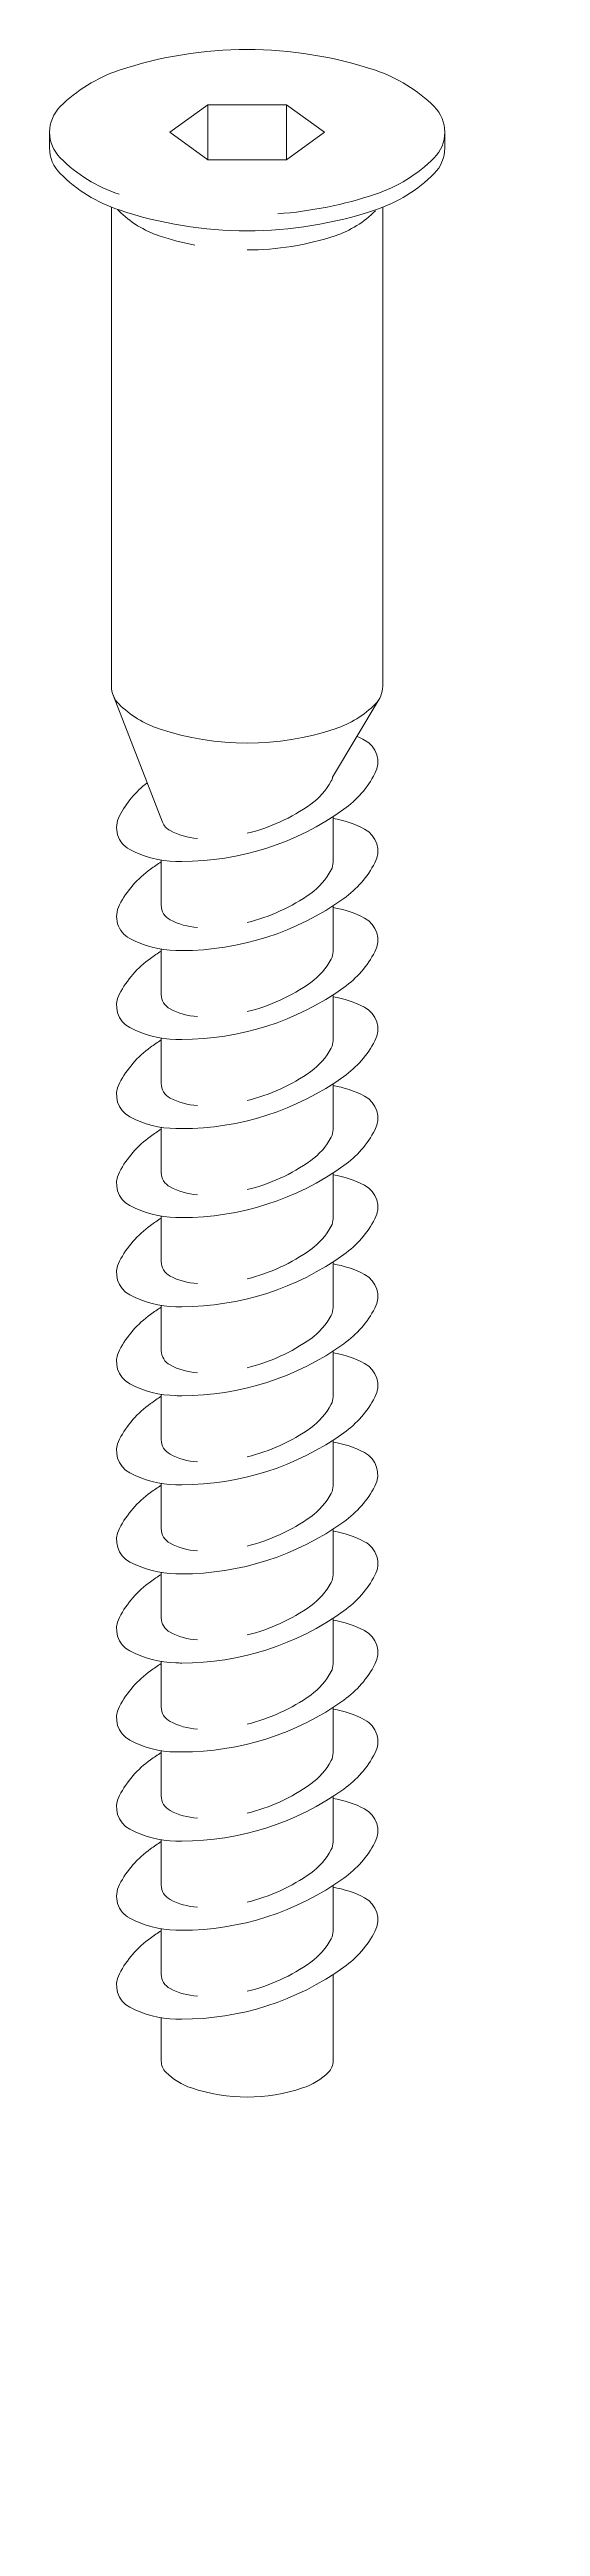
# Model space of a CAD drawing. Header units: metres. Extents: x -30.9 to 24.7, y -10.3 to 6.8.
# Drawn here: x -11.204 to -10.99, y 5.519 to 6.602 of the extents above; entities that cross this region are included whole.
import ezdxf

# ---------------------------------------------------------------- set-up
doc = ezdxf.new("R2010")
doc.units = ezdxf.units.M
doc.header["$MEASUREMENT"] = 0
doc.layers.add('PDF_Working_Num_Penna__7_Num_Penna__7', color=7, linetype='Continuous', lineweight=18)
doc.styles.add('GENERATED_STYLE_1', font='')
doc.styles.get('GENERATED_STYLE_1').set_extended_font_data('Arial')

msp = doc.modelspace()

# ---------------------------------------------------------------- linework, layer by layer
at = {"layer": 'PDF_Working_Num_Penna__7_Num_Penna__7', "color": 7, "linetype": 'Continuous', "lineweight": 18, "flags": 128}
for points in [[(-11.1044, 6.5304, 0.061705), (-11.0617, 6.539, 0.116411), (-11.036, 6.5549, 0.414838), (-11.036, 6.5773, 0.116664), (-11.0617, 6.5932, 0.162303), (-11.1738, 6.5932, 0.11646), (-11.1995, 6.5773, 0.414838), (-11.1995, 6.5549, 0.11646), (-11.1738, 6.539)], [(-11.2042, 6.5661), (-11.2042, 6.5592, 0.198916), (-11.1995, 6.548, 0.116358), (-11.1738, 6.5321, 0.162275), (-11.0617, 6.5321, 0.116309), (-11.036, 6.548, 0.198774), (-11.0314, 6.5592), (-11.0314, 6.5661)], [(-11.1771, 6.5333), (-11.1771, 6.3237, 0.199302), (-11.1739, 6.316, 0.115796), (-11.1562, 6.3051, 0.162126), (-11.0793, 6.3051, 0.116137), (-11.0617, 6.316, 0.199508), (-11.0585, 6.3237), (-11.0585, 6.5333)], [(-11.1739, 6.5317, 0.115796), (-11.1562, 6.5208, 0.032955), (-11.1406, 6.5167)], [(-11.1178, 6.5146, 0.08053), (-11.0793, 6.5208, 0.115936), (-11.0617, 6.5317)], [(-11.1763, 6.3198), (-11.1548, 6.2643, 0.180715), (-11.1515, 6.2606, 0.10705), (-11.1395, 6.2572)], [(-11.06, 6.3181), (-11.0804, 6.2839, -0.058194), (-11.081, 6.2823, -0.116353), (-11.09, 6.2721, -0.096213), (-11.1178, 6.2594)], [(-11.1615, 6.2815, 0.10629), (-11.1736, 6.267, 0.414579), (-11.1691, 6.2523, 0.115953), (-11.149, 6.2471, 0.005101), (-11.1464, 6.2471, 0.15665), (-11.0755, 6.2699, 0.11614), (-11.0619, 6.2855, 0.41394), (-11.0664, 6.3002, 0.019), (-11.0698, 6.3018)], [(-11.1553, 6.2469, 0.012234), (-11.16, 6.2437, 0.116306), (-11.1736, 6.2281, 0.414261), (-11.1691, 6.2134, 0.115953), (-11.149, 6.2082, 0.006794), (-11.1464, 6.2081, 0.15665), (-11.0755, 6.2309, 0.11614), (-11.0619, 6.2465, 0.414173), (-11.0664, 6.2612, 0.081297), (-11.0802, 6.2659)], [(-11.0802, 6.2667), (-11.0802, 6.2467, -0.120887), (-11.081, 6.2434, -0.115959), (-11.09, 6.2331, -0.096213), (-11.1178, 6.2204)], [(-11.1553, 6.2477), (-11.1553, 6.2279, 0.278909), (-11.1515, 6.2216, 0.107397), (-11.1395, 6.2182)], [(-11.1553, 6.2079, 0.010944), (-11.16, 6.2047, 0.116306), (-11.1736, 6.1891, 0.414143), (-11.1691, 6.1744, 0.11618), (-11.149, 6.1692, 0.003401), (-11.1464, 6.1692, 0.156601), (-11.0755, 6.1919, 0.116257), (-11.0619, 6.2076, 0.414166), (-11.0664, 6.2223, 0.081297), (-11.0802, 6.2269)], [(-11.0802, 6.2277), (-11.0802, 6.2077, -0.1212), (-11.081, 6.2044, -0.116392), (-11.09, 6.1941, -0.096605), (-11.1178, 6.1814)], [(-11.1553, 6.2088), (-11.1553, 6.1889, 0.278161), (-11.1515, 6.1826, 0.10565), (-11.1395, 6.1792)], [(-11.1553, 6.169, 0.013548), (-11.16, 6.1658, 0.116448), (-11.1736, 6.1501, 0.414006), (-11.1691, 6.1354, 0.116188), (-11.149, 6.1302, 0.00509), (-11.1464, 6.1302, 0.156494), (-11.0755, 6.153, 0.115831), (-11.0619, 6.1686, 0.414021), (-11.0664, 6.1833, 0.08042), (-11.0802, 6.1879)], [(-11.0802, 6.1887), (-11.0802, 6.1688, -0.1212), (-11.081, 6.1654, -0.116353), (-11.09, 6.1552, -0.096346), (-11.1178, 6.1425)], [(-11.1553, 6.1698), (-11.1553, 6.15, 0.277776), (-11.1515, 6.1436, 0.10601), (-11.1395, 6.1403)], [(-11.1553, 6.13, 0.011584), (-11.16, 6.1268, 0.116332), (-11.1736, 6.1112, 0.413738), (-11.1691, 6.0965, 0.116188), (-11.149, 6.0913, 0.003397), (-11.1464, 6.0913, 0.156654), (-11.0755, 6.114, 0.116308), (-11.0619, 6.1296, 0.413929), (-11.0664, 6.1444, 0.081005), (-11.0802, 6.149)], [(-11.0802, 6.1498), (-11.0802, 6.1298, -0.121308), (-11.081, 6.1265, -0.116608), (-11.09, 6.1162, -0.096338), (-11.1178, 6.1035)], [(-11.1553, 6.1308), (-11.1553, 6.111, 0.277969), (-11.1515, 6.1047, 0.10705), (-11.1395, 6.1013)], [(-11.1553, 6.0911, 0.012234), (-11.16, 6.0878, 0.116332), (-11.1736, 6.0722, 0.413936), (-11.1691, 6.0575, 0.116816), (-11.149, 6.0523, 0.005097), (-11.1464, 6.0523, 0.156654), (-11.0755, 6.0751, 0.116023), (-11.0619, 6.0907, 0.41367), (-11.0664, 6.1054, 0.080723), (-11.0802, 6.11)], [(-11.0802, 6.1108), (-11.0802, 6.0908, -0.120574), (-11.081, 6.0875, -0.116175), (-11.09, 6.0773, -0.096338), (-11.1178, 6.0645)], [(-11.1553, 6.0919), (-11.1553, 6.0721, 0.278909), (-11.1515, 6.0657, 0.105996), (-11.1395, 6.0624)], [(-11.1553, 6.0521, 0.012883), (-11.16, 6.0489, 0.116616), (-11.1736, 6.0333, 0.413921), (-11.1691, 6.0186, 0.116607), (-11.149, 6.0134, 0.00679), (-11.1464, 6.0133, 0.156654), (-11.0755, 6.0361, 0.116282), (-11.0619, 6.0517, 0.414131), (-11.0664, 6.0664, 0.081015), (-11.0802, 6.071)], [(-11.0802, 6.0718), (-11.0802, 6.0519, -0.120574), (-11.081, 6.0485, -0.115921), (-11.09, 6.0383, -0.096613), (-11.1178, 6.0256)], [(-11.1553, 6.0529), (-11.1553, 6.0331, 0.277776), (-11.1515, 6.0268, 0.106023), (-11.1395, 6.0234)], [(-11.1553, 6.0131, 0.010939), (-11.16, 6.0099, 0.116164), (-11.1736, 5.9943, 0.413548), (-11.1691, 5.9796, 0.116196), (-11.149, 5.9744, 0.005101), (-11.1464, 5.9744, 0.156704), (-11.0755, 5.9971, 0.116475), (-11.0619, 6.0127, 0.413889), (-11.0664, 6.0275, 0.081015), (-11.0802, 6.0321)], [(-11.0802, 6.0329), (-11.0802, 6.0129, -0.121621), (-11.081, 6.0096, -0.116099), (-11.09, 5.9993, -0.096228), (-11.1178, 5.9866)], [(-11.1553, 6.0139), (-11.1553, 5.9941, 0.278909), (-11.1515, 5.9878, 0.106689), (-11.1395, 5.9844)], [(-11.1553, 5.9742, 0.010293), (-11.16, 5.971, 0.115997), (-11.1736, 5.9553, 0.413324), (-11.1691, 5.9406, 0.116196), (-11.149, 5.9354, 0.005101), (-11.1464, 5.9354, 0.1567), (-11.0755, 5.9582, 0.116643), (-11.0619, 5.9738, 0.414111), (-11.0665, 5.9885, 0.0816), (-11.0802, 5.9931)], [(-11.0802, 5.9939), (-11.0802, 5.974, -0.121308), (-11.081, 5.9706, -0.116137), (-11.09, 5.9604, -0.096213), (-11.1178, 5.9476)], [(-11.1553, 5.975), (-11.1553, 5.9552, 0.277655), (-11.1515, 5.9488, 0.106703), (-11.1395, 5.9455)], [(-11.1553, 5.9352, 0.012897), (-11.16, 5.932, 0.116139), (-11.1736, 5.9164, 0.413552), (-11.1691, 5.9017, 0.116624), (-11.149, 5.8965, 0.005097), (-11.1464, 5.8964, 0.156822), (-11.0755, 5.9192, 0.116333), (-11.0619, 5.9348, 0.414381), (-11.0664, 5.9495, 0.081005), (-11.0802, 5.9541)], [(-11.0802, 5.955), (-11.0802, 5.935, -0.120574), (-11.081, 5.9317, -0.115882), (-11.09, 5.9214, -0.096338), (-11.1178, 5.9087)], [(-11.1553, 5.936), (-11.1553, 5.9162, 0.277897), (-11.1515, 5.9099, 0.10673), (-11.1395, 5.9065)], [(-11.1553, 5.8962, 0.013556), (-11.16, 5.893, 0.116306), (-11.1736, 5.8774, 0.413697), (-11.1691, 5.8627, 0.11618), (-11.149, 5.8575, 0.003401), (-11.1464, 5.8575, 0.156761), (-11.0755, 5.8802, 0.116475), (-11.0619, 5.8959, 0.414155), (-11.0664, 5.9106, 0.080994), (-11.0802, 5.9152)], [(-11.0802, 5.916), (-11.0802, 5.896, -0.120371), (-11.081, 5.8927, -0.116137), (-11.09, 5.8824, -0.096087), (-11.1178, 5.8697)], [(-11.1553, 5.897), (-11.1553, 5.8772, 0.278017), (-11.1515, 5.8709, 0.106037), (-11.1395, 5.8675)], [(-11.1553, 5.8572, 0.012911), (-11.16, 5.8541, 0.116281), (-11.1736, 5.8384, 0.41419), (-11.1691, 5.8237, 0.116598), (-11.149, 5.8185, 0.005094), (-11.1464, 5.8185, 0.156658), (-11.0755, 5.8413, 0.116734), (-11.0619, 5.8569, 0.414425), (-11.0664, 5.8716, 0.081568), (-11.0802, 5.8762)], [(-11.0802, 5.877), (-11.0802, 5.8571, -0.121514), (-11.081, 5.8537, -0.115921), (-11.09, 5.8435, -0.096487), (-11.1178, 5.8307)], [(-11.1553, 5.8581), (-11.1553, 5.8383, 0.278909), (-11.1515, 5.8319, 0.107743), (-11.1395, 5.8286)], [(-11.1553, 5.8183, 0.013532), (-11.16, 5.8151, 0.116616), (-11.1736, 5.7995, 0.414373), (-11.1691, 5.7848, 0.116607), (-11.149, 5.7796, 0.006794), (-11.1464, 5.7795, 0.15665), (-11.0755, 5.8023, 0.116282), (-11.0619, 5.8179, 0.414052), (-11.0664, 5.8326, 0.0816), (-11.0802, 5.8372)], [(-11.0802, 5.8381), (-11.0802, 5.8181, -0.122351), (-11.081, 5.8148, -0.116315), (-11.09, 5.8045, -0.096213), (-11.1178, 5.7918)], [(-11.1553, 5.8191), (-11.1553, 5.7993, 0.279416), (-11.1515, 5.793, 0.10705), (-11.1395, 5.7896)], [(-11.1553, 5.7793, 0.014182), (-11.16, 5.7761, 0.1169), (-11.1736, 5.7605, 0.414037), (-11.1691, 5.7458, 0.11618), (-11.149, 5.7406, 0.003397), (-11.1464, 5.7406, 0.156654), (-11.0755, 5.7633, 0.11645), (-11.0619, 5.779, 0.413935), (-11.0664, 5.7937, 0.081903), (-11.0802, 5.7983)], [(-11.0802, 5.7991), (-11.0802, 5.7791, -0.120777), (-11.081, 5.7758, -0.116099), (-11.09, 5.7655, -0.096079), (-11.1178, 5.7528)], [(-11.1553, 5.7801), (-11.1553, 5.7603, 0.278668), (-11.1515, 5.754, 0.10705), (-11.1395, 5.7507)], [(-11.1553, 5.7412), (-11.1553, 5.7223, 0.198671), (-11.1533, 5.7174, 0.116116), (-11.1421, 5.7105, 0.162402), (-11.0935, 5.7105, 0.116362), (-11.0822, 5.7174, 0.19756), (-11.0802, 5.7223), (-11.0802, 5.7601)]]:
    msp.add_lwpolyline(points, format="xyb", dxfattribs=at)
for points in [[(-11.1005, 6.5781), (-11.135, 6.5781), (-11.135, 6.5541), (-11.1516, 6.5661)], [(-11.1516, 6.5661), (-11.135, 6.5781)], [(-11.135, 6.5541), (-11.1005, 6.5541), (-11.1005, 6.5781), (-11.0839, 6.5661)], [(-11.0839, 6.5661), (-11.1005, 6.5541)]]:
    msp.add_lwpolyline(points, dxfattribs=at)
at = {"layer": 'PDF_Working_Num_Penna__7_Num_Penna__7', "color": 7, "linetype": 'Continuous', "lineweight": 18}
for points in [[(-11.1738, 6.539), (-11.1738, 6.539), (-11.1737, 6.539), (-11.1737, 6.539)], [(-11.1744, 6.5323), (-11.1742, 6.5323), (-11.1741, 6.5317), (-11.1739, 6.5317)]]:
    msp.add_open_spline(points, degree=3, dxfattribs=at)

# ---------------------------------------------------------------- texts
at = {"layer": 'PDF_Working_Num_Penna__7_Num_Penna__7', "color": 7, "linetype": 'Continuous', "lineweight": 18, "insert": (-10.9895, 5.692), "char_height": 0.00000321, "attachment_point": 7, "rotation": 90, "style": 'GENERATED_STYLE_1'}
msp.add_mtext('\\A1;{\\pql;\\fArial|b0|i0|c0|p34;100214}', dxfattribs=at)
at = {"layer": 'PDF_Working_Num_Penna__7_Num_Penna__7', "color": 7, "linetype": 'Continuous', "lineweight": 18, "insert": (-11.1859, 5.5187), "char_height": 0.0000077, "attachment_point": 7, "style": 'GENERATED_STYLE_1'}
msp.add_mtext('\\A1;{\\pql;\\fArial|b0|i0|c0|p34;4x}', dxfattribs=at)

doc.saveas('drawing.dxf')
